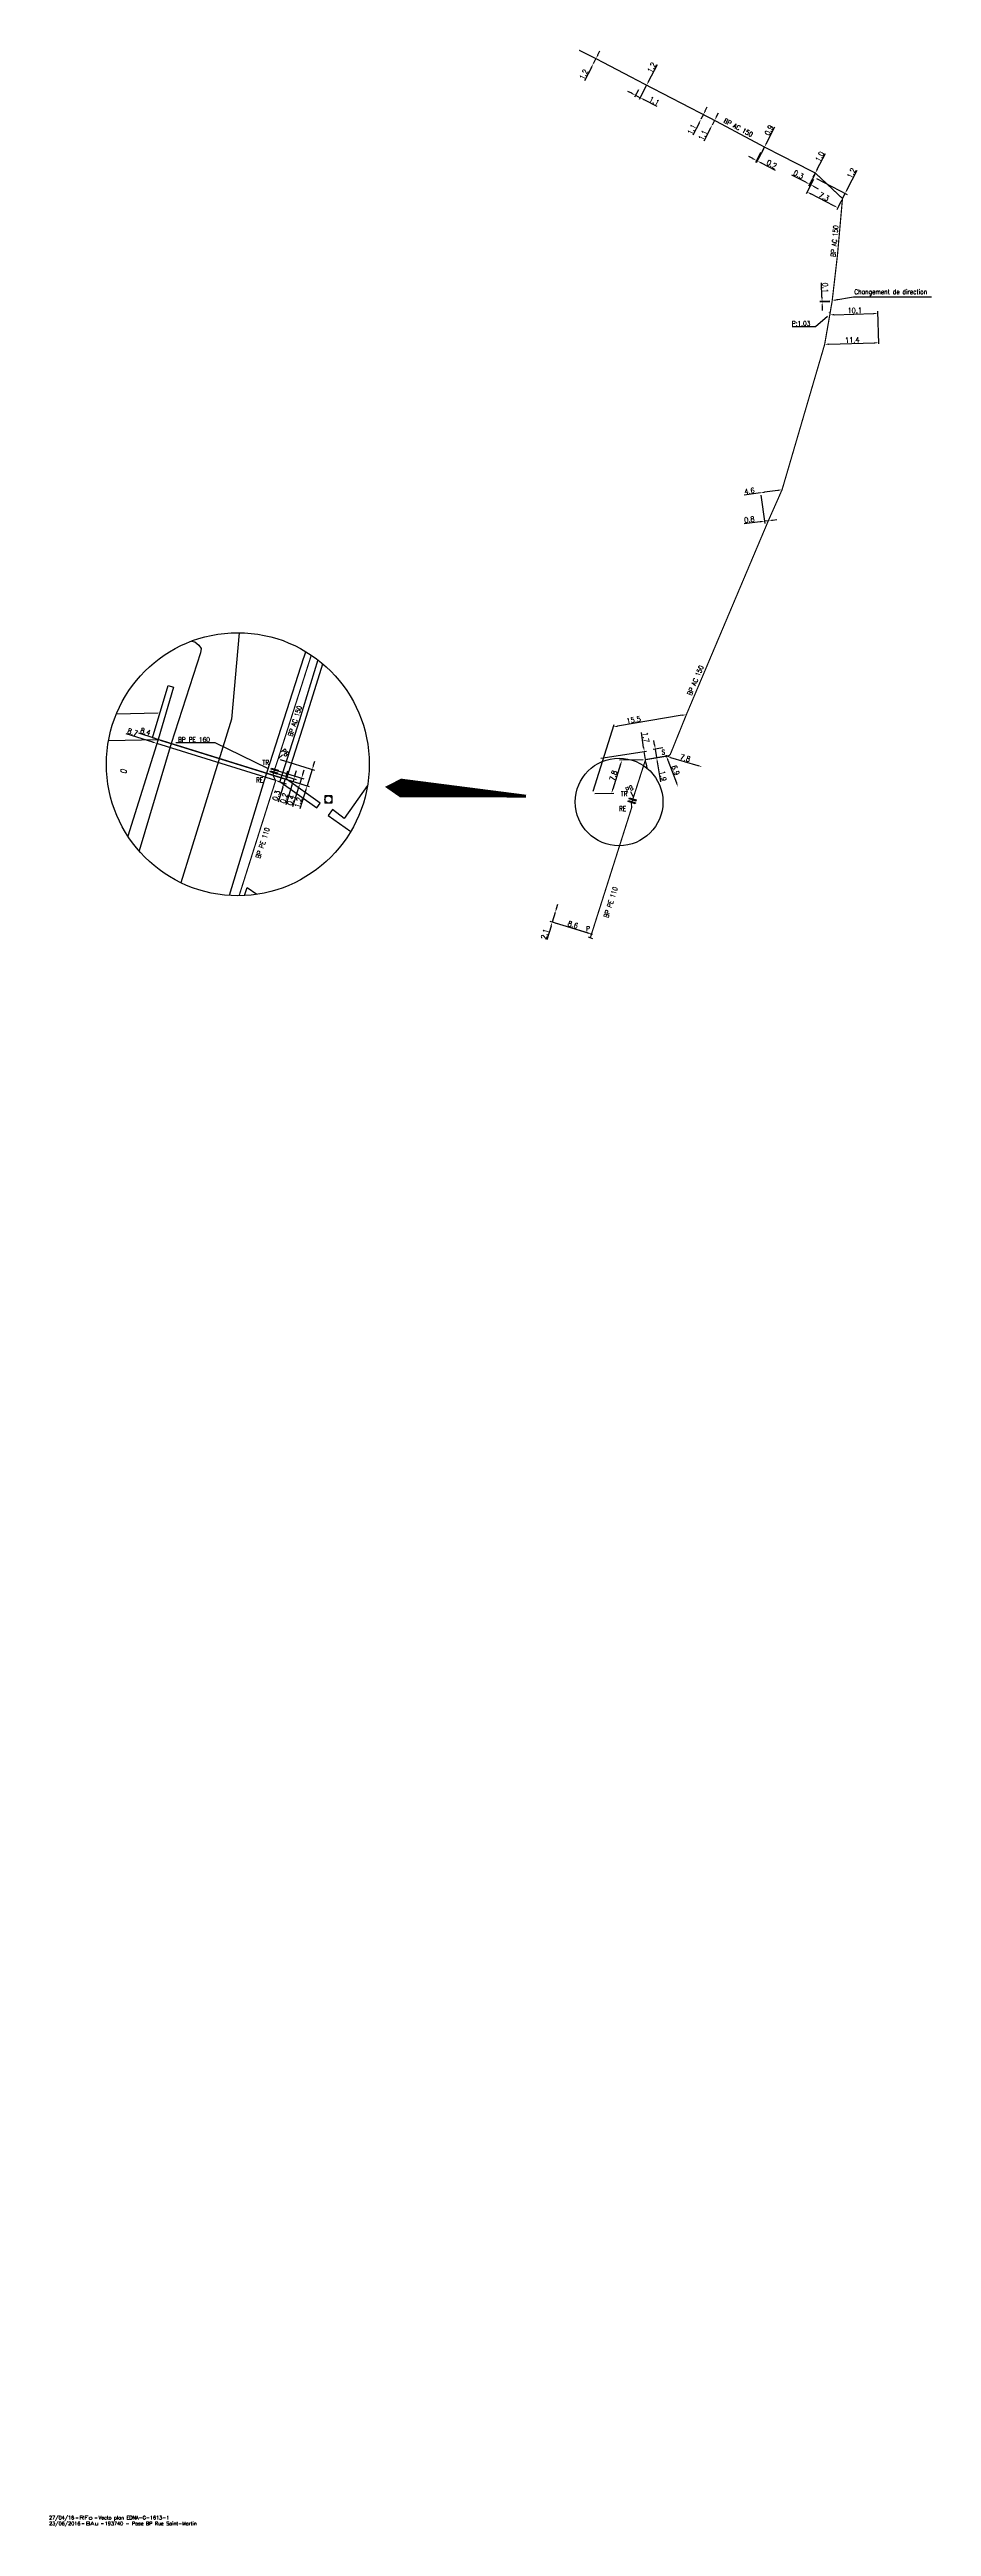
# Model space of a CAD drawing. Header units: millimetres. Extents: x 183997 to 185000, y 126999 to 128004.
# Drawn here: x 184511 to 184696, y 127481 to 128000 of the extents above; entities that cross this region are included whole.
import ezdxf
from ezdxf.enums import TextEntityAlignment as Align

# ---------------------------------------------------------------- set-up
doc = ezdxf.new("R2010")
doc.units = ezdxf.units.MM
doc.header["$PDMODE"] = 34
doc.linetypes.add('L_25_AP', pattern=[2000, 1000, 1000])
doc.linetypes.add('L_25_PE', pattern=[2000, 1000, 1000])
doc.layers.get('0').update_dxf_attribs({"linetype": 'CONTINUOUS'})
doc.layers.get('DEFPOINTS').update_dxf_attribs({"linetype": 'CONTINUOUS'})
for name, color, linetype in [('L_150', 1, 'CONTINUOUS'), ('L_300', 7, 'CONTINUOUS'), ('L_340', 7, 'CONTINUOUS'), ('L_900', 7, 'CONTINUOUS')]:
    doc.layers.add(name, color=color, linetype=linetype)
doc.layers.add('L_910', color=7, linetype='CONTINUOUS', plot=False)
doc.styles.add('G_ROMANS', font='ROMANS.SHX', dxfattribs={"width": 0.75})
doc.styles.get("Standard").update_dxf_attribs({"font": 'romans.shx', "width": 0.85})
doc.dimstyles.get("Standard").update_dxf_attribs({"dimtxt": 1.5, "dimasz": 1.2, "dimexe": 0.625, "dimexo": 0.625, "dimgap": 0.25, "dimtad": 1, "dimdec": 1, "dimzin": 0, "dimdsep": 46, "dimtxsty": 'Standard', "dimcen": -0.5, "dimadec": 0, "dimazin": 0, "dimtfac": 1, "dimtdec": 1, "dimtmove": 0, "dimatfit": 3, "dimfxl": 0, "dimtolj": 1, "dimtzin": 0, "dimarcsym": 0})

# ---------------------------------------------------------------- blocks, each defined once
blk = doc.blocks.new('*D141')
at = {"layer": 'DEFPOINTS', "color": 0, "linetype": 'Continuous', "transparency": 16777216}
for p in [(184625.18, 127998.22), (184624.63, 127997.15), (184624.63, 127997.15)]:
    blk.add_point(p, dxfattribs=at)
at = {"layer": 'L_150', "color": 0, "linetype": 'Continuous', "lineweight": -2, "transparency": 16777216}
for p, q in [((184625.18, 127998.22), (184624.63, 127997.15)), ((184625.6, 127999.02), (184626.01, 127999.82)), ((184624.22, 127996.35), (184622.77, 127993.57))]:
    blk.add_line(p, q, dxfattribs=at)
at = {"layer": 'L_150', "color": 0, "linetype": 'Continuous', "transparency": 16777216}
for points in [[(184625.46, 127999.09), (184625.73, 127998.95), (184625.18, 127998.22)], [(184624.08, 127996.42), (184624.35, 127996.29), (184624.63, 127997.15)]]:
    blk.add_solid(points, dxfattribs=at)
at = {"layer": 'L_150', "color": 0, "linetype": 'Continuous', "transparency": 16777216, "insert": (184622.62, 127994.91), "char_height": 1.125, "attachment_point": 5, "rotation": 62.5838}
blk.add_mtext('\\A1;1.2', dxfattribs=at)
blk = doc.blocks.new('*D142')
at = {"layer": 'DEFPOINTS', "color": 0, "linetype": 'Continuous', "transparency": 16777216}
for p in [(184670.99, 127973.27), (184671.2, 127974.23), (184670.22, 127971.77)]:
    blk.add_point(p, dxfattribs=at)
at = {"layer": 'L_150', "color": 0, "linetype": 'Continuous', "lineweight": -2, "transparency": 16777216}
for p, q in [((184669.2, 127972.29), (184666.28, 127973.79)), ((184670.99, 127973.82), (184669.78, 127971.47)), ((184670.78, 127972.86), (184670, 127971.35)), ((184670.22, 127971.77), (184670, 127971.88)), ((184671.02, 127971.36), (184671.82, 127970.95))]:
    blk.add_line(p, q, dxfattribs=at)
at = {"layer": 'L_150', "color": 0, "linetype": 'Continuous', "transparency": 16777216}
for points in [[(184669.26, 127972.43), (184669.13, 127972.16), (184670, 127971.88)], [(184671.09, 127971.49), (184670.95, 127971.22), (184670.22, 127971.77)]]:
    blk.add_solid(points, dxfattribs=at)
at = {"layer": 'L_150', "color": 0, "linetype": 'Continuous', "transparency": 16777216, "insert": (184667.68, 127973.92), "char_height": 1.125, "attachment_point": 5, "rotation": 332.8204}
blk.add_mtext('\\A1;0.3', dxfattribs=at)
blk = doc.blocks.new('*D143')
at = {"layer": 'DEFPOINTS', "color": 0, "linetype": 'Continuous', "transparency": 16777216}
for p in [(184670.77, 127973.39), (184670.77, 127973.39), (184671.2, 127974.23)]:
    blk.add_point(p, dxfattribs=at)
at = {"layer": 'L_150', "color": 0, "linetype": 'Continuous', "lineweight": -2, "transparency": 16777216}
for p, q in [((184671.61, 127975.03), (184673.31, 127978.33)), ((184670.36, 127972.59), (184669.95, 127971.79)), ((184670.77, 127973.39), (184671.2, 127974.23))]:
    blk.add_line(p, q, dxfattribs=at)
at = {"layer": 'L_150', "color": 0, "linetype": 'Continuous', "transparency": 16777216}
for points in [[(184670.22, 127972.66), (184670.49, 127972.52), (184670.77, 127973.39)], [(184671.48, 127975.1), (184671.75, 127974.97), (184671.2, 127974.23)]]:
    blk.add_solid(points, dxfattribs=at)
at = {"layer": 'L_150', "color": 0, "linetype": 'Continuous', "transparency": 16777216, "insert": (184672.13, 127977.68), "char_height": 1.125, "attachment_point": 5, "rotation": 62.8204}
blk.add_mtext('\\A1;1.0', dxfattribs=at)
blk = doc.blocks.new('*D144')
at = {"layer": 'DEFPOINTS', "color": 0, "linetype": 'Continuous', "transparency": 16777216}
for p in [(184659.93, 127978.96), (184660.53, 127979.68), (184658.86, 127976.86)]:
    blk.add_point(p, dxfattribs=at)
at = {"layer": 'L_150', "color": 0, "linetype": 'Continuous', "lineweight": -2, "transparency": 16777216}
for p, q in [((184658.06, 127977.27), (184657.25, 127977.68)), ((184659.72, 127978.54), (184658.64, 127976.44)), ((184660.31, 127979.27), (184658.82, 127976.35)), ((184658.86, 127976.86), (184659.04, 127976.77)), ((184659.84, 127976.36), (184662.76, 127974.87))]:
    blk.add_line(p, q, dxfattribs=at)
at = {"layer": 'L_150', "color": 0, "linetype": 'Continuous', "transparency": 16777216}
for points in [[(184658.12, 127977.4), (184657.99, 127977.14), (184658.86, 127976.86)], [(184659.91, 127976.49), (184659.77, 127976.23), (184659.04, 127976.77)]]:
    blk.add_solid(points, dxfattribs=at)
at = {"layer": 'L_150', "color": 0, "linetype": 'Continuous', "transparency": 16777216, "insert": (184662.04, 127976.08), "char_height": 1.125, "attachment_point": 5, "rotation": 332.9216}
blk.add_mtext('\\A1;0.2', dxfattribs=at)
blk = doc.blocks.new('*D145')
at = {"layer": 'DEFPOINTS', "color": 0, "linetype": 'Continuous', "transparency": 16777216}
for p in [(184660.11, 127978.87), (184660.11, 127978.87), (184660.53, 127979.68)]:
    blk.add_point(p, dxfattribs=at)
at = {"layer": 'L_150', "color": 0, "linetype": 'Continuous', "lineweight": -2, "transparency": 16777216}
for p, q in [((184660.94, 127980.49), (184662.69, 127983.92)), ((184659.7, 127978.06), (184659.29, 127977.26)), ((184659.69, 127979.08), (184659.69, 127979.08)), ((184660.11, 127979.9), (184660.11, 127979.9)), ((184660.11, 127978.87), (184660.53, 127979.68))]:
    blk.add_line(p, q, dxfattribs=at)
at = {"layer": 'L_150', "color": 0, "linetype": 'Continuous', "transparency": 16777216}
for points in [[(184659.56, 127978.13), (184659.83, 127978), (184660.11, 127978.87)], [(184660.8, 127980.55), (184661.07, 127980.42), (184660.53, 127979.68)]]:
    blk.add_solid(points, dxfattribs=at)
at = {"layer": 'L_150', "color": 0, "linetype": 'Continuous', "transparency": 16777216, "insert": (184661.49, 127983.22), "char_height": 1.125, "attachment_point": 5, "rotation": 62.9216}
blk.add_mtext('\\A1;0.9', dxfattribs=at)
blk = doc.blocks.new('*D146')
at = {"layer": 'DEFPOINTS', "color": 0, "linetype": 'Continuous', "transparency": 16777216}
for p in [(184649.55, 127984.29), (184649.55, 127984.29), (184650.06, 127985.27)]:
    blk.add_point(p, dxfattribs=at)
at = {"layer": 'L_150', "color": 0, "linetype": 'Continuous', "lineweight": -2, "transparency": 16777216}
for p, q in [((184649.14, 127983.5), (184647.81, 127980.95)), ((184650.06, 127985.27), (184649.55, 127984.29)), ((184650.48, 127986.07), (184650.9, 127986.87))]:
    blk.add_line(p, q, dxfattribs=at)
at = {"layer": 'L_150', "color": 0, "linetype": 'Continuous', "transparency": 16777216}
for points in [[(184649.01, 127983.57), (184649.27, 127983.43), (184649.55, 127984.29)], [(184650.35, 127986.14), (184650.61, 127986), (184650.06, 127985.27)]]:
    blk.add_solid(points, dxfattribs=at)
at = {"layer": 'L_150', "color": 0, "linetype": 'Continuous', "transparency": 16777216, "insert": (184647.6, 127982.17), "char_height": 1.125, "attachment_point": 5, "rotation": 62.4722}
blk.add_mtext('\\A1;1.1', dxfattribs=at)
blk = doc.blocks.new('*D147')
at = {"layer": 'DEFPOINTS', "color": 0, "linetype": 'Continuous', "transparency": 16777216}
for p in [(184647.21, 127985.52), (184647.21, 127985.52), (184647.71, 127986.49)]:
    blk.add_point(p, dxfattribs=at)
at = {"layer": 'L_150', "color": 0, "linetype": 'Continuous', "lineweight": -2, "transparency": 16777216}
for p, q in [((184648.12, 127987.29), (184648.54, 127988.09)), ((184646.8, 127984.72), (184645.48, 127982.16)), ((184647.71, 127986.49), (184647.21, 127985.52))]:
    blk.add_line(p, q, dxfattribs=at)
at = {"layer": 'L_150', "color": 0, "linetype": 'Continuous', "transparency": 16777216}
for points in [[(184646.66, 127984.78), (184646.93, 127984.65), (184647.21, 127985.52)], [(184647.99, 127987.36), (184648.26, 127987.23), (184647.71, 127986.49)]]:
    blk.add_solid(points, dxfattribs=at)
at = {"layer": 'L_150', "color": 0, "linetype": 'Continuous', "transparency": 16777216, "insert": (184645.27, 127983.38), "char_height": 1.125, "attachment_point": 5, "rotation": 62.7643}
blk.add_mtext('\\A1;1.1', dxfattribs=at)
blk = doc.blocks.new('*D148')
at = {"layer": 'DEFPOINTS', "color": 0, "linetype": 'Continuous', "transparency": 16777216}
for p in [(184633.49, 127990.53), (184634.32, 127992.13), (184635.81, 127992.65)]:
    blk.add_point(p, dxfattribs=at)
at = {"layer": 'L_150', "color": 0, "linetype": 'Continuous', "lineweight": -2, "transparency": 16777216}
for p, q in [((184632.69, 127990.95), (184631.89, 127991.36)), ((184634.1, 127991.71), (184633.27, 127990.12)), ((184633.49, 127990.53), (184634.45, 127990.03)), ((184635.6, 127992.24), (184634.24, 127989.62)), ((184635.25, 127989.62), (184637.95, 127988.22))]:
    blk.add_line(p, q, dxfattribs=at)
at = {"layer": 'L_150', "color": 0, "linetype": 'Continuous', "transparency": 16777216}
for points in [[(184632.76, 127991.08), (184632.62, 127990.81), (184633.49, 127990.53)], [(184635.32, 127989.75), (184635.18, 127989.48), (184634.45, 127990.03)]]:
    blk.add_solid(points, dxfattribs=at)
at = {"layer": 'L_150', "color": 0, "linetype": 'Continuous', "transparency": 16777216, "insert": (184637.42, 127989.34), "char_height": 1.125, "attachment_point": 5, "rotation": 332.5838}
blk.add_mtext('\\A1;1.1', dxfattribs=at)
blk = doc.blocks.new('*D149')
at = {"layer": 'DEFPOINTS', "color": 0, "linetype": 'Continuous', "transparency": 16777216}
for p in [(184635.28, 127991.63), (184635.28, 127991.63), (184635.81, 127992.65)]:
    blk.add_point(p, dxfattribs=at)
at = {"layer": 'L_150', "color": 0, "linetype": 'Continuous', "lineweight": -2, "transparency": 16777216}
for p, q in [((184636.23, 127993.45), (184638.07, 127996.99)), ((184634.87, 127990.83), (184634.46, 127990.04)), ((184635.28, 127991.63), (184635.81, 127992.65))]:
    blk.add_line(p, q, dxfattribs=at)
at = {"layer": 'L_150', "color": 0, "linetype": 'Continuous', "transparency": 16777216}
for points in [[(184636.1, 127993.52), (184636.36, 127993.38), (184635.81, 127992.65)], [(184634.74, 127990.9), (184635, 127990.77), (184635.28, 127991.63)]]:
    blk.add_solid(points, dxfattribs=at)
at = {"layer": 'L_150', "color": 0, "linetype": 'Continuous', "transparency": 16777216, "insert": (184636.88, 127996.34), "char_height": 1.125, "attachment_point": 5, "rotation": 62.5838}
blk.add_mtext('\\A1;1.2', dxfattribs=at)
blk = doc.blocks.new('*D150')
at = {"layer": 'DEFPOINTS', "color": 0, "linetype": 'Continuous', "transparency": 16777216}
for p in [(184673.15, 127938.31), (184684.49, 127938.65), (184684.51, 127937.96)]:
    blk.add_point(p, dxfattribs=at)
at = {"layer": 'L_150', "color": 0, "linetype": 'Continuous', "lineweight": -2, "transparency": 16777216}
for p, q in [((184673.13, 127938.78), (184673.13, 127938.79)), ((184674.05, 127938.35), (184683.59, 127938.63)), ((184684.5, 127938.42), (184684.48, 127939.12))]:
    blk.add_line(p, q, dxfattribs=at)
at = {"layer": 'L_150', "color": 0, "linetype": 'Continuous', "transparency": 16777216}
for points in [[(184674.04, 127938.5), (184674.05, 127938.2), (184673.15, 127938.32)], [(184683.59, 127938.78), (184683.6, 127938.48), (184684.49, 127938.65)]]:
    blk.add_solid(points, dxfattribs=at)
at = {"layer": 'L_150', "color": 0, "linetype": 'Continuous', "transparency": 16777216, "insert": (184678.94, 127939.24), "char_height": 1.125, "attachment_point": 5, "rotation": 1.6748}
blk.add_mtext('\\A1;11.4', dxfattribs=at)
blk = doc.blocks.new('*D151')
at = {"layer": 'DEFPOINTS', "color": 0, "linetype": 'Continuous', "transparency": 16777216}
for p in [(184674.22, 127944.48), (184684.31, 127944.81), (184684.51, 127937.96)]:
    blk.add_point(p, dxfattribs=at)
at = {"layer": 'L_150', "color": 0, "linetype": 'Continuous', "lineweight": -2, "transparency": 16777216}
for p, q in [((184674.2, 127944.95), (184674.2, 127944.98)), ((184675.12, 127944.54), (184683.41, 127944.78)), ((184684.5, 127938.42), (184684.3, 127945.28))]:
    blk.add_line(p, q, dxfattribs=at)
at = {"layer": 'L_150', "color": 0, "linetype": 'Continuous', "transparency": 16777216}
for points in [[(184675.11, 127944.69), (184675.12, 127944.39), (184674.22, 127944.51)], [(184683.41, 127944.93), (184683.42, 127944.63), (184684.31, 127944.81)]]:
    blk.add_solid(points, dxfattribs=at)
at = {"layer": 'L_150', "color": 0, "linetype": 'Continuous', "transparency": 16777216, "insert": (184679.46, 127945.42), "char_height": 1.125, "attachment_point": 5, "rotation": 1.6748}
blk.add_mtext('\\A1;10.1', dxfattribs=at)
blk = doc.blocks.new('*D152')
at = {"layer": 'DEFPOINTS', "color": 0, "linetype": 'Continuous', "transparency": 16777216}
for p in [(184670.99, 127973.27), (184669.45, 127970.27), (184676.89, 127968.89)]:
    blk.add_point(p, dxfattribs=at)
at = {"layer": 'L_150', "color": 0, "linetype": 'Continuous', "lineweight": -2, "transparency": 16777216}
for p, q in [((184670.78, 127972.86), (184669.24, 127969.86)), ((184675.1, 127967.37), (184670.25, 127969.86)), ((184676.68, 127968.48), (184675.69, 127966.55))]:
    blk.add_line(p, q, dxfattribs=at)
at = {"layer": 'L_150', "color": 0, "linetype": 'Continuous', "transparency": 16777216}
for points in [[(184670.32, 127970), (184670.18, 127969.73), (184669.45, 127970.27)], [(184675.17, 127967.51), (184675.03, 127967.24), (184675.9, 127966.96)]]:
    blk.add_solid(points, dxfattribs=at)
at = {"layer": 'L_150', "color": 0, "linetype": 'Continuous', "transparency": 16777216, "insert": (184673.02, 127969.29), "char_height": 1.125, "attachment_point": 5, "rotation": 332.8204}
blk.add_mtext('\\A1;7.3', dxfattribs=at)
blk = doc.blocks.new('*D153')
at = {"layer": 'DEFPOINTS', "color": 0, "linetype": 'Continuous', "transparency": 16777216}
for p in [(184670.99, 127973.27), (184676.89, 127968.89), (184677.44, 127969.96)]:
    blk.add_point(p, dxfattribs=at)
at = {"layer": 'L_150', "color": 0, "linetype": 'Continuous', "lineweight": -2, "transparency": 16777216}
for p, q in [((184671.41, 127973.06), (184677.86, 127969.75)), ((184677.85, 127970.76), (184679.95, 127974.85)), ((184676.48, 127968.09), (184676.07, 127967.29)), ((184676.89, 127968.89), (184677.44, 127969.96))]:
    blk.add_line(p, q, dxfattribs=at)
at = {"layer": 'L_150', "color": 0, "linetype": 'Continuous', "transparency": 16777216}
for points in [[(184676.35, 127968.16), (184676.62, 127968.03), (184676.89, 127968.89)], [(184677.72, 127970.83), (184677.99, 127970.69), (184677.44, 127969.96)]]:
    blk.add_solid(points, dxfattribs=at)
at = {"layer": 'L_150', "color": 0, "linetype": 'Continuous', "transparency": 16777216, "insert": (184678.77, 127974.2), "char_height": 1.125, "attachment_point": 5, "rotation": 62.8204}
blk.add_mtext('\\A1;1.2', dxfattribs=at)
blk = doc.blocks.new('*D154')
at = {"layer": 'DEFPOINTS', "color": 0, "linetype": 'Continuous', "transparency": 16777216}
for p in [(184672.62, 127947.21), (184674.7, 127947.27), (184674.72, 127947.37)]:
    blk.add_point(p, dxfattribs=at)
at = {"layer": 'L_150', "color": 0, "linetype": 'Continuous', "lineweight": -2, "transparency": 16777216}
for p, q in [((184674.25, 127947.36), (184672.15, 127947.3)), ((184674.23, 127947.25), (184672.15, 127947.2)), ((184672.59, 127948.21), (184672.52, 127951.22)), ((184672.62, 127947.21), (184672.61, 127947.31)), ((184672.64, 127946.32), (184672.66, 127945.42))]:
    blk.add_line(p, q, dxfattribs=at)
at = {"layer": 'L_150', "color": 0, "linetype": 'Continuous', "transparency": 16777216}
for points in [[(184672.74, 127948.22), (184672.44, 127948.21), (184672.61, 127947.31)], [(184672.79, 127946.32), (184672.49, 127946.31), (184672.62, 127947.21)]]:
    blk.add_solid(points, dxfattribs=at)
at = {"layer": 'L_150', "color": 0, "linetype": 'Continuous', "transparency": 16777216, "insert": (184673.29, 127950.19), "char_height": 1.125, "attachment_point": 5, "rotation": 271.4172}
blk.add_mtext('\\A1;0.1', dxfattribs=at)
blk = doc.blocks.new('*D155')
at = {"layer": 'DEFPOINTS', "color": 0, "linetype": 'Continuous', "transparency": 16777216}
for p in [(184659.67, 127907.16), (184659.67, 127907.16), (184664.22, 127907.84)]:
    blk.add_point(p, dxfattribs=at)
at = {"layer": 'L_150', "color": 0, "linetype": 'Continuous', "lineweight": -2, "transparency": 16777216}
for p, q in [((184659.67, 127907.16), (184656.3, 127906.67)), ((184663.33, 127907.71), (184660.56, 127907.3))]:
    blk.add_line(p, q, dxfattribs=at)
at = {"layer": 'L_150', "color": 0, "linetype": 'Continuous', "transparency": 16777216}
for points in [[(184660.54, 127907.45), (184660.58, 127907.15), (184659.67, 127907.16)], [(184663.31, 127907.85), (184663.35, 127907.56), (184664.22, 127907.84)]]:
    blk.add_solid(points, dxfattribs=at)
at = {"layer": 'L_150', "color": 0, "linetype": 'Continuous', "transparency": 16777216, "insert": (184657.37, 127907.58), "char_height": 1.125, "attachment_point": 5, "rotation": 8.4119}
blk.add_mtext('\\A1;4.6', dxfattribs=at)
blk = doc.blocks.new('*D156')
at = {"layer": 'DEFPOINTS', "color": 0, "transparency": 16777216}
for p in [(184639.96, 127851.99), (184647.44, 127849.76), (184647.44, 127849.76)]:
    blk.add_point(p, dxfattribs=at)
at = {"layer": 'L_300', "color": 0, "lineweight": -2, "transparency": 16777216}
blk.add_line((184640.82, 127851.73), (184646.57, 127850.02), dxfattribs=at)
at = {"layer": 'L_300', "color": 0, "transparency": 16777216}
for points in [[(184640.87, 127851.88), (184640.78, 127851.59), (184639.96, 127851.99)], [(184646.62, 127850.16), (184646.53, 127849.87), (184647.44, 127849.76)]]:
    blk.add_solid(points, dxfattribs=at)
at = {"layer": 'L_300', "color": 0, "transparency": 16777216, "insert": (184643.91, 127851.59), "char_height": 1.125, "attachment_point": 5, "rotation": 343.3739}
blk.add_mtext('\\A1;7.8', dxfattribs=at)
blk = doc.blocks.new('*D157')
at = {"layer": 'DEFPOINTS', "color": 0, "transparency": 16777216}
for p in [(184639.96, 127851.99), (184642.4, 127845.53), (184642.4, 127845.53)]:
    blk.add_point(p, dxfattribs=at)
at = {"layer": 'L_300', "color": 0, "lineweight": -2, "transparency": 16777216}
blk.add_line((184640.28, 127851.15), (184642.08, 127846.38), dxfattribs=at)
at = {"layer": 'L_300', "color": 0, "transparency": 16777216}
for points in [[(184640.42, 127851.2), (184640.14, 127851.1), (184639.96, 127851.99)], [(184642.22, 127846.43), (184641.94, 127846.32), (184642.4, 127845.53)]]:
    blk.add_solid(points, dxfattribs=at)
at = {"layer": 'L_300', "color": 0, "transparency": 16777216, "insert": (184641.88, 127849.03), "char_height": 1.125, "attachment_point": 5, "rotation": 290.6648}
blk.add_mtext('\\A1;6.9', dxfattribs=at)
blk = doc.blocks.new('*D158')
at = {"layer": 'DEFPOINTS', "color": 0, "linetype": 'Continuous', "transparency": 16777216}
for p in [(184628.84, 127858.11), (184644.15, 127860.7), (184624.47, 127844.12)]:
    blk.add_point(p, dxfattribs=at)
at = {"layer": 'L_150', "color": 0, "linetype": 'Continuous', "lineweight": -2, "transparency": 16777216}
for p, q in [((184624.63, 127844.62), (184628.99, 127858.61)), ((184643.27, 127860.55), (184629.73, 127858.26))]:
    blk.add_line(p, q, dxfattribs=at)
at = {"layer": 'L_150', "color": 0, "linetype": 'Continuous', "transparency": 16777216}
for points in [[(184629.7, 127858.41), (184629.75, 127858.11), (184628.84, 127858.11)], [(184643.24, 127860.7), (184643.29, 127860.4), (184644.15, 127860.7)]]:
    blk.add_solid(points, dxfattribs=at)
at = {"layer": 'L_150', "color": 0, "linetype": 'Continuous', "transparency": 16777216, "insert": (184633.09, 127859.59), "char_height": 1.125, "attachment_point": 5, "rotation": 9.6037}
blk.add_mtext('\\A1;15.5', dxfattribs=at)
blk = doc.blocks.new('*D159')
at = {"layer": 'DEFPOINTS', "color": 0, "linetype": 'Continuous', "transparency": 16777216}
for p in [(184635.58, 127851.25), (184624.47, 127844.12), (184628.45, 127844.22)]:
    blk.add_point(p, dxfattribs=at)
at = {"layer": 'L_150', "color": 0, "linetype": 'Continuous', "lineweight": -2, "transparency": 16777216}
for p, q in [((184630.35, 127850.27), (184628.72, 127845.08)), ((184635.08, 127851.24), (184630.12, 127851.11)), ((184624.97, 127844.13), (184628.95, 127844.23))]:
    blk.add_line(p, q, dxfattribs=at)
at = {"layer": 'L_150', "color": 0, "linetype": 'Continuous', "transparency": 16777216}
for points in [[(184630.21, 127850.31), (184630.49, 127850.22), (184630.62, 127851.12)], [(184628.58, 127845.12), (184628.86, 127845.03), (184628.45, 127844.22)]]:
    blk.add_solid(points, dxfattribs=at)
at = {"layer": 'L_150', "color": 0, "linetype": 'Continuous', "transparency": 16777216, "insert": (184628.82, 127847.9), "char_height": 1.125, "attachment_point": 5, "rotation": 72.5887}
blk.add_mtext('\\A1;7.8', dxfattribs=at)
blk = doc.blocks.new('*D160')
at = {"layer": 'DEFPOINTS', "color": 0, "linetype": 'Continuous', "transparency": 16777216}
for p in [(184635.33, 127852.93), (184625.76, 127851.5), (184635.58, 127851.25)]:
    blk.add_point(p, dxfattribs=at)
at = {"layer": 'L_150', "color": 0, "linetype": 'Continuous', "lineweight": -2, "transparency": 16777216}
for p, q in [((184626.22, 127851.57), (184635.79, 127853)), ((184635.19, 127853.82), (184634.73, 127856.94)), ((184635.58, 127851.25), (184635.33, 127852.93)), ((184635.71, 127850.36), (184635.85, 127849.47))]:
    blk.add_line(p, q, dxfattribs=at)
at = {"layer": 'L_150', "color": 0, "linetype": 'Continuous', "transparency": 16777216}
for points in [[(184635.34, 127853.84), (184635.04, 127853.8), (184635.33, 127852.93)], [(184635.86, 127850.38), (184635.56, 127850.34), (184635.58, 127851.25)]]:
    blk.add_solid(points, dxfattribs=at)
at = {"layer": 'L_150', "color": 0, "linetype": 'Continuous', "transparency": 16777216, "insert": (184635.63, 127855.94), "char_height": 1.125, "attachment_point": 5, "rotation": 278.5271}
blk.add_mtext('\\A1;1.7', dxfattribs=at)
blk = doc.blocks.new('*D161')
at = {"layer": 'DEFPOINTS', "color": 0, "transparency": 16777216}
for p in [(184639.68, 127853.81), (184637.91, 127851.67), (184639.96, 127851.99)]:
    blk.add_point(p, dxfattribs=at)
at = {"layer": 'L_300', "color": 0, "lineweight": -2, "transparency": 16777216}
for p, q in [((184639.21, 127853.73), (184637.16, 127853.41)), ((184637.48, 127854.37), (184637.34, 127855.26)), ((184637.62, 127853.48), (184637.91, 127851.67)), ((184639.5, 127851.92), (184637.44, 127851.59)), ((184638.05, 127850.78), (184638.7, 127846.63))]:
    blk.add_line(p, q, dxfattribs=at)
at = {"layer": 'L_300', "color": 0, "transparency": 16777216}
for points in [[(184637.63, 127854.4), (184637.33, 127854.35), (184637.62, 127853.48)], [(184638.19, 127850.8), (184637.9, 127850.75), (184637.91, 127851.67)]]:
    blk.add_solid(points, dxfattribs=at)
at = {"layer": 'L_300', "color": 0, "transparency": 16777216, "insert": (184639.27, 127847.84), "char_height": 1.125, "attachment_point": 5, "rotation": 278.9318}
blk.add_mtext('\\A1;1.9', dxfattribs=at)
blk = doc.blocks.new('L_300_11')
at = {"color": 0, "linetype": 'Continuous', "const_width": 0.248, "flags": 128}
blk.add_lwpolyline([(-0.13, 0, 1), (0.13, 0, 1)], format="xyb", close=True, dxfattribs=at)
at = {"linetype": 'Continuous', "style": 'G_ROMANS', "width": 0.75}
blk.add_attdef('S', text='', height=1, dxfattribs=at).set_placement((0, 1.35), align=Align.MIDDLE_CENTER)
at = {"color": 0, "linetype": 'Continuous', "width": 0.75, "flags": 3}
for tag, p in [('DEF_LEG', (0, -5)), ('DEF_COUP', (0, -7.5)), ('DEF_TYPE', (0, -10))]:
    blk.add_attdef(tag, text='', height=1.2, dxfattribs=at).set_placement(p, align=Align.MIDDLE)
blk = doc.blocks.new('GIS_MODF')
at = {"color": 0, "linetype": 'Continuous', "flags": 128}
for points in [[(-2.26, -0.01), (-1.76, -0.01)], [(1.76, -0.01), (2.26, -0.01)]]:
    blk.add_lwpolyline(points, dxfattribs=at)
at = {"color": 0, "linetype": 'Continuous'}
blk.add_attdef('DATE', text='', height=0.75, dxfattribs=at).set_placement((-2.58, -0.39), align=Align.RIGHT)
at = {"color": 0, "linetype": 'Continuous', "width": 3.590909}
blk.add_attdef('USER', text='', height=0.75, dxfattribs=at).set_placement((-1.52, -0.39), (1.31, -0.39), align=Align.FIT)
at = {"color": 0, "linetype": 'Continuous'}
blk.add_attdef('DESC', (2.53, -0.39), '', height=0.75, dxfattribs=at)
blk = doc.blocks.new('*D224')
at = {"layer": 'DEFPOINTS', "color": 0, "linetype": 'Continuous', "transparency": 16777216}
for p in [(184659.67, 127907.16), (184660.55, 127901.24), (184661.34, 127901.34)]:
    blk.add_point(p, dxfattribs=at)
at = {"layer": 'L_150', "color": 0, "linetype": 'Continuous', "lineweight": -2, "transparency": 16777216}
for p, q in [((184659.74, 127906.7), (184660.61, 127900.78)), ((184659.65, 127901.13), (184656.27, 127900.7)), ((184661.34, 127901.34), (184660.55, 127901.24)), ((184662.23, 127901.45), (184663.13, 127901.57))]:
    blk.add_line(p, q, dxfattribs=at)
at = {"layer": 'L_150', "color": 0, "linetype": 'Continuous', "transparency": 16777216}
for points in [[(184659.63, 127901.28), (184659.67, 127900.98), (184660.55, 127901.24)], [(184662.21, 127901.6), (184662.25, 127901.31), (184661.34, 127901.34)]]:
    blk.add_solid(points, dxfattribs=at)
at = {"layer": 'L_150', "color": 0, "linetype": 'Continuous', "transparency": 16777216, "insert": (184657.36, 127901.6), "char_height": 1.125, "attachment_point": 5, "rotation": 7.1757}
blk.add_mtext('\\A1;0.8', dxfattribs=at)
blk = doc.blocks.new('*D288')
at = {"layer": 'DEFPOINTS', "color": 0, "linetype": 'Continuous', "transparency": 16777216}
for p in [(184616.64, 127819.21), (184616.64, 127819.21), (184624.24, 127814.66)]:
    blk.add_point(p, dxfattribs=at)
at = {"layer": 'L_300', "color": 0, "linetype": 'Continuous', "lineweight": -2, "transparency": 16777216}
for p, q in [((184615.76, 127816.34), (184614.87, 127813.47)), ((184623.79, 127814.8), (184615.57, 127817.34)), ((184616.64, 127819.21), (184616.02, 127817.2)), ((184616.91, 127820.06), (184617.17, 127820.92))]:
    blk.add_line(p, q, dxfattribs=at)
at = {"layer": 'L_300', "color": 0, "linetype": 'Continuous', "transparency": 16777216}
for points in [[(184615.61, 127816.38), (184615.9, 127816.29), (184616.02, 127817.2)], [(184616.76, 127820.11), (184617.05, 127820.02), (184616.64, 127819.21)]]:
    blk.add_solid(points, dxfattribs=at)
at = {"layer": 'L_300', "color": 0, "linetype": 'Continuous', "transparency": 16777216, "insert": (184614.46, 127814.69), "char_height": 1.125, "attachment_point": 5, "rotation": 72.848}
blk.add_mtext('\\A1;2.1', dxfattribs=at)
blk = doc.blocks.new('*D289')
at = {"layer": 'DEFPOINTS', "color": 0, "linetype": 'Continuous', "transparency": 16777216}
for p in [(184616.02, 127817.2), (184616.02, 127817.2), (184624.24, 127814.66)]:
    blk.add_point(p, dxfattribs=at)
at = {"layer": 'L_300', "color": 0, "linetype": 'Continuous', "lineweight": -2, "transparency": 16777216}
blk.add_line((184623.38, 127814.93), (184616.88, 127816.93), dxfattribs=at)
at = {"layer": 'L_300', "color": 0, "linetype": 'Continuous', "transparency": 16777216}
for points in [[(184616.93, 127817.08), (184616.84, 127816.79), (184616.02, 127817.2)], [(184623.42, 127815.07), (184623.34, 127814.78), (184624.24, 127814.66)]]:
    blk.add_solid(points, dxfattribs=at)
at = {"layer": 'L_300', "color": 0, "linetype": 'Continuous', "transparency": 16777216, "insert": (184620.35, 127816.65), "char_height": 1.125, "attachment_point": 5, "rotation": 342.848}
blk.add_mtext('\\A1;8.6', dxfattribs=at)
blk = doc.blocks.new('L_340_19')
at = {"linetype": 'Continuous'}
blk.add_hatch(color=0, dxfattribs=at).paths.add_polyline_path([(0.12, 0.75), (-0.12, 0.75), (-0.12, -0.75), (0.12, -0.75)])
at = {"color": 0, "linetype": 'Continuous'}
blk.add_lwpolyline([(-0.12, 0.75), (0.12, 0.75), (0.12, -0.75), (-0.12, -0.75)], close=True, dxfattribs=at)
at = {"color": 0, "linetype": 'Continuous', "width": 0.75}
for tag, height, flags, p in [('TR', 1, 8, (0, 1.98)), ('DEF_LEG', 1.2, 3, (0, -5)), ('DEF_COUP', 1.2, 3, (0, -7.5)), ('DEF_TYPE', 1.2, 3, (0, -10))]:
    blk.add_attdef(tag, text='', height=height, dxfattribs=dict(at, flags=flags)).set_placement(p, align=Align.MIDDLE)
blk = doc.blocks.new('L_340_20')
at = {"linetype": 'Continuous'}
blk.add_hatch(color=0, dxfattribs=at).paths.add_polyline_path([(0.12, 0.75), (-0.12, 0.75), (-0.12, -0.75), (0.12, -0.75)])
at = {"color": 0, "linetype": 'Continuous'}
blk.add_lwpolyline([(-0.12, 0.75), (0.12, 0.75), (0.12, -0.75), (-0.12, -0.75)], close=True, dxfattribs=at)
at = {"color": 0, "linetype": 'Continuous', "width": 0.75}
for tag, height, flags, p in [('RE', 1, 8, (0, 1.87)), ('DEF_LEG', 1.2, 3, (0, -5)), ('DEF_COUP', 1.2, 3, (0, -7.5)), ('DEF_TYPE', 1.2, 3, (0, -10))]:
    blk.add_attdef(tag, text='', height=height, dxfattribs=dict(at, flags=flags)).set_placement(p, align=Align.MIDDLE)
blk = doc.blocks.new('L_340_13')
at = {"color": 0, "linetype": 'Continuous', "flags": 128}
blk.add_lwpolyline([(0, 0), (0, 1.25)], dxfattribs=at)
at = {"color": 0, "linetype": 'Continuous', "style": 'G_ROMANS', "width": 0.75}
blk.add_text('PB', height=1, dxfattribs=at).set_placement((0, 1.95), align=Align.MIDDLE)
at = {"color": 0, "linetype": 'Continuous', "width": 0.75, "flags": 3}
for tag, p in [('DEF_LEG', (0, -10)), ('DEF_COUP', (0, -12.5)), ('DEF_TYPE', (0, -15))]:
    blk.add_attdef(tag, text='', height=1.2, dxfattribs=at).set_placement(p, align=Align.MIDDLE)
blk = doc.blocks.new('L_300_12')
at = {"color": 0, "linetype": 'Continuous', "const_width": 0.248, "flags": 128}
blk.add_lwpolyline([(-0.13, 0, 1), (0.13, 0, 1)], format="xyb", close=True, dxfattribs=at)
at = {"linetype": 'Continuous', "style": 'G_ROMANS', "width": 0.75}
blk.add_attdef('P', text='', height=1, dxfattribs=at).set_placement((0, 1.33), align=Align.MIDDLE_CENTER)
at = {"color": 0, "linetype": 'Continuous', "width": 0.75, "flags": 3}
for tag, p in [('DEF_LEG', (0, -5)), ('DEF_COUP', (0, -7.5)), ('DEF_TYPE', (0, -10))]:
    blk.add_attdef(tag, text='', height=1.2, dxfattribs=at).set_placement(p, align=Align.MIDDLE)
blk = doc.blocks.new('L_340_07')
at = {"color": 0, "linetype": 'Continuous', "const_width": 0.25, "flags": 128}
blk.add_lwpolyline([(0, 0), (0.35, 0)], dxfattribs=at)
at = {"color": 0, "linetype": 'Continuous', "flags": 128}
blk.add_lwpolyline([(0.35, -0.5), (0.35, 0.5)], dxfattribs=at)
at = {"color": 0, "linetype": 'Continuous', "width": 0.75, "flags": 3}
for tag, p in [('DEF_LEG', (0.72, -3.47)), ('DEF_COUP', (0.72, -5.97)), ('DEF_TYPE', (0.72, -8.47))]:
    blk.add_attdef(tag, text='', height=1.2, dxfattribs=at).set_placement(p, align=Align.MIDDLE)
blk = doc.blocks.new('*D292')
at = {"layer": 'DEFPOINTS', "color": 0, "linetype": 'Continuous', "transparency": 16777216}
for p in [(184533.36, 127855.51), (184558.01, 127846.88), (184560.02, 127847.2)]:
    blk.add_point(p, dxfattribs=at)
at = {"layer": 'L_900', "color": 0, "linetype": 'Continuous', "lineweight": -2, "transparency": 16777216}
for p, q in [((184533.81, 127855.37), (184560.46, 127847.06)), ((184560.28, 127848.06), (184560.55, 127848.92)), ((184558.46, 127846.74), (184560.2, 127846.2)), ((184559.48, 127845.48), (184558.5, 127842.35)), ((184560.02, 127847.2), (184559.75, 127846.34))]:
    blk.add_line(p, q, dxfattribs=at)
at = {"layer": 'L_900', "color": 0, "linetype": 'Continuous', "transparency": 16777216}
for points in [[(184560.14, 127848.1), (184560.43, 127848.01), (184560.02, 127847.2)], [(184559.34, 127845.52), (184559.62, 127845.43), (184559.75, 127846.34)]]:
    blk.add_solid(points, dxfattribs=at)
at = {"layer": 'L_900', "color": 0, "linetype": 'Continuous', "transparency": 16777216, "insert": (184558.14, 127843.71), "char_height": 1.125, "attachment_point": 5, "rotation": 72.6707}
blk.add_mtext('\\A1;0.3', dxfattribs=at)
blk = doc.blocks.new('*D293')
at = {"layer": 'DEFPOINTS', "color": 0, "linetype": 'Continuous', "transparency": 16777216}
for p in [(184533.1, 127854.65), (184533.1, 127854.65), (184558.01, 127846.88)]:
    blk.add_point(p, dxfattribs=at)
at = {"layer": 'L_900', "color": 0, "linetype": 'Continuous', "lineweight": -2, "transparency": 16777216}
for p, q in [((184532.24, 127854.92), (184526.65, 127856.67)), ((184558.01, 127846.88), (184533.1, 127854.65)), ((184558.87, 127846.61), (184559.73, 127846.34))]:
    blk.add_line(p, q, dxfattribs=at)
at = {"layer": 'L_900', "color": 0, "linetype": 'Continuous', "transparency": 16777216}
for points in [[(184532.28, 127855.07), (184532.19, 127854.78), (184533.1, 127854.65)], [(184558.92, 127846.75), (184558.83, 127846.47), (184558.01, 127846.88)]]:
    blk.add_solid(points, dxfattribs=at)
at = {"layer": 'L_900', "color": 0, "linetype": 'Continuous', "transparency": 16777216, "insert": (184528.01, 127857.03), "char_height": 1.125, "attachment_point": 5, "rotation": 342.6707}
blk.add_mtext('\\A1;8.7', dxfattribs=at)
blk = doc.blocks.new('*D294')
at = {"layer": 'DEFPOINTS', "color": 0, "linetype": 'Continuous', "transparency": 16777216}
for p in [(184533.36, 127855.51), (184533.36, 127855.51), (184557.42, 127848.01)]:
    blk.add_point(p, dxfattribs=at)
at = {"layer": 'L_900', "color": 0, "linetype": 'Continuous', "lineweight": -2, "transparency": 16777216}
for p, q in [((184532.51, 127855.78), (184529.33, 127856.77)), ((184557.42, 127848.01), (184533.36, 127855.51)), ((184558.28, 127847.74), (184559.14, 127847.47))]:
    blk.add_line(p, q, dxfattribs=at)
at = {"layer": 'L_900', "color": 0, "linetype": 'Continuous', "transparency": 16777216}
for points in [[(184532.55, 127855.92), (184532.46, 127855.64), (184533.36, 127855.51)], [(184558.32, 127847.88), (184558.24, 127847.6), (184557.42, 127848.01)]]:
    blk.add_solid(points, dxfattribs=at)
at = {"layer": 'L_900', "color": 0, "linetype": 'Continuous', "transparency": 16777216, "insert": (184530.71, 127857.13), "char_height": 1.125, "attachment_point": 5, "rotation": 342.6707}
blk.add_mtext('\\A1;8.4', dxfattribs=at)
blk = doc.blocks.new('T420')
for p, q in [((0.75, 0.75), (-0.75, 0.75)), ((-0.75, 0.75), (-0.75, -0.75)), ((0.75, 0.75), (0.75, -0.75)), ((0.75, -0.75), (-0.75, -0.75))]:
    blk.add_line(p, q)
blk.add_ellipse((0, 0), major_axis=(-0.53, 0.53), ratio=1, start_param=3.926991, end_param=10.210176)
blk = doc.blocks.new('*D295')
at = {"layer": 'DEFPOINTS', "color": 0, "linetype": 'Continuous', "transparency": 16777216}
for p in [(184533.36, 127855.51), (184557.61, 127848.58), (184561.65, 127846.69)]:
    blk.add_point(p, dxfattribs=at)
at = {"layer": 'L_900', "color": 0, "linetype": 'Continuous', "lineweight": -2, "transparency": 16777216}
for p, q in [((184533.81, 127855.37), (184562.1, 127846.55)), ((184558.06, 127848.44), (184562.28, 127847.12)), ((184562.1, 127848.12), (184562.37, 127848.98)), ((184561.38, 127845.83), (184560.13, 127841.8)), ((184561.83, 127847.26), (184561.65, 127846.69))]:
    blk.add_line(p, q, dxfattribs=at)
at = {"layer": 'L_900', "color": 0, "linetype": 'Continuous', "transparency": 16777216}
for points in [[(184561.96, 127848.16), (184562.24, 127848.07), (184561.83, 127847.26)], [(184561.24, 127845.87), (184561.53, 127845.78), (184561.65, 127846.69)]]:
    blk.add_solid(points, dxfattribs=at)
at = {"layer": 'L_900', "color": 0, "linetype": 'Continuous', "transparency": 16777216, "insert": (184559.77, 127843.16), "char_height": 1.125, "attachment_point": 5, "rotation": 72.6707}
blk.add_mtext('\\A1;0.2', dxfattribs=at)
blk = doc.blocks.new('*D296')
at = {"layer": 'DEFPOINTS', "color": 0, "linetype": 'Continuous', "transparency": 16777216}
for p in [(184533.36, 127855.51), (184557.78, 127849.15), (184563.08, 127846.24)]:
    blk.add_point(p, dxfattribs=at)
at = {"layer": 'L_900', "color": 0, "linetype": 'Continuous', "lineweight": -2, "transparency": 16777216}
for p, q in [((184533.81, 127855.37), (184563.53, 127846.1)), ((184558.23, 127849.01), (184563.89, 127847.25)), ((184563.71, 127848.24), (184563.98, 127849.1)), ((184562.82, 127845.38), (184561.56, 127841.36)), ((184563.44, 127847.39), (184563.08, 127846.24))]:
    blk.add_line(p, q, dxfattribs=at)
at = {"layer": 'L_900', "color": 0, "linetype": 'Continuous', "transparency": 16777216}
for points in [[(184563.57, 127848.29), (184563.85, 127848.2), (184563.44, 127847.39)], [(184562.67, 127845.43), (184562.96, 127845.34), (184563.08, 127846.24)]]:
    blk.add_solid(points, dxfattribs=at)
at = {"layer": 'L_900', "color": 0, "linetype": 'Continuous', "transparency": 16777216, "insert": (184561.21, 127842.74), "char_height": 1.125, "attachment_point": 5, "rotation": 72.6707}
blk.add_mtext('\\A1;0.4', dxfattribs=at)
blk = doc.blocks.new('*D297')
at = {"layer": 'DEFPOINTS', "color": 0, "linetype": 'Continuous', "transparency": 16777216}
for p in [(184533.36, 127855.51), (184558.53, 127851.43), (184564.6, 127845.77)]:
    blk.add_point(p, dxfattribs=at)
at = {"layer": 'L_900', "color": 0, "linetype": 'Continuous', "lineweight": -2, "transparency": 16777216}
for p, q in [((184533.81, 127855.37), (184565.04, 127845.63)), ((184558.97, 127851.29), (184566.12, 127849.06)), ((184565.67, 127849.2), (184564.6, 127845.77)), ((184565.94, 127850.06), (184566.21, 127850.92)), ((184564.33, 127844.91), (184563.1, 127840.97))]:
    blk.add_line(p, q, dxfattribs=at)
at = {"layer": 'L_900', "color": 0, "linetype": 'Continuous', "transparency": 16777216}
for points in [[(184565.79, 127850.11), (184566.08, 127850.02), (184565.67, 127849.2)], [(184564.19, 127844.95), (184564.47, 127844.86), (184564.6, 127845.77)]]:
    blk.add_solid(points, dxfattribs=at)
at = {"layer": 'L_900', "color": 0, "linetype": 'Continuous', "transparency": 16777216, "insert": (184562.72, 127842.27), "char_height": 1.125, "attachment_point": 5, "rotation": 72.6707}
blk.add_mtext('\\A1;1.2', dxfattribs=at)

msp = doc.modelspace()

# ---------------------------------------------------------------- linework, layer by layer
at = {"layer": 'L_150', "linetype": 'L_25_AP', "const_width": 0.25}
msp.add_lwpolyline([(184621.65, 128000), (184625.18, 127998.22), (184635.81, 127992.65), (184647.71, 127986.49), (184650.06, 127985.27), (184660.53, 127979.68), (184671.2, 127974.23), (184676.89, 127968.89), (184675.84, 127957.05), (184674.72, 127947.37), (184674.22, 127944.48), (184673.15, 127938.31), (184664.22, 127907.84), (184661.34, 127901.34), (184644.15, 127860.7), (184640.77, 127852.34), (184640.43, 127852.06), (184635.58, 127851.25), (184633.05, 127843.38), (184632.9, 127842.91)], dxfattribs=at)
at = {"layer": 'L_150', "linetype": 'L_25_PE', "const_width": 0.25}
msp.add_lwpolyline([(184632.9, 127842.91), (184632.72, 127842.34), (184632.61, 127842), (184632.69, 127841.24), (184624.24, 127814.66), (184624.11, 127814.26)], dxfattribs=at)
at = {"layer": 'L_900', "color": 252, "linetype": 'Continuous'}
for p, q in [((184536.6, 127866.47), (184533.35, 127855.49)), ((184533.35, 127855.49), (184532.2, 127855.83)), ((184558.87, 127846.67), (184566.63, 127841.14)), ((184551.5, 127822.77), (184552.03, 127824.44)), ((184552.03, 127824.44), (184554.08, 127823.02))]:
    msp.add_line(p, q, dxfattribs=at)
for points in [[(184540.36, 127876.1), (184541.06, 127875.93), (184541.91, 127875.27), (184542.4, 127874.56), (184542.25, 127873.67), (184536.12, 127854.63), (184529.36, 127832.11)], [(184550.37, 127877.87), (184548.75, 127859.73), (184540.3, 127832.4), (184538.11, 127825.46)], [(184563.88, 127872.63), (184564.35, 127873.88)], [(184563.87, 127872.62), (184555.62, 127846.89), (184548.22, 127822.79)], [(184566.88, 127872.16), (184562.99, 127859.6), (184558.87, 127846.67)], [(184566.63, 127841.14), (184567.32, 127842.12), (184560.28, 127847.14), (184564.14, 127859.24), (184567.88, 127871.35)], [(184532.2, 127855.83), (184535.46, 127866.81), (184536.6, 127866.47)], [(184524.62, 127860.89), (184533.34, 127861.05)], [(184522.95, 127855.25), (184533.36, 127855.51), (184527.02, 127835.18)], [(184577.28, 127845.82), (184572.39, 127838.92), (184569.91, 127840.79), (184569.02, 127839.56), (184573.74, 127836.16)]]:
    msp.add_lwpolyline(points, dxfattribs=at)
at = {"layer": 'L_900', "color": 1, "linetype": 'Continuous', "const_width": 0.25}
for points in [[(184565.48, 127873.16), (184565.48, 127873.16), (184558.53, 127851.43), (184557.78, 127849.15)], [(184557.78, 127849.15), (184557.61, 127848.58), (184557.42, 127848.01), (184558.01, 127846.88), (184550.34, 127822.73), (184550.34, 127822.73)]]:
    msp.add_lwpolyline(points, dxfattribs=at)
at = {"layer": 'L_900', "color": 7, "linetype": 'Continuous'}
msp.add_lwpolyline([(184610.53, 127843.6, 0.593, 3.56, 0), (184586.86, 127845.15, 7.12, 0, 0), (184580.94, 127845.54, 7.12, 0, 0)], format="xyseb", dxfattribs=at)
for centre, radius in [((184550.07, 127850.3), 27.57), ((184630.04, 127842.38), 9.19)]:
    msp.add_circle(centre, radius, dxfattribs=at)

# ---------------------------------------------------------------- block references
at = {"layer": 'L_300'}
ref = msp.add_blockref('L_300_11', (184639.96, 127851.99), dxfattribs=dict(at, rotation=38.53365486351638))
ref.add_attrib('S', 'S', dxfattribs={"layer": '0', "linetype": 'Continuous', "height": 1, "style": 'G_ROMANS', "width": 0.75}).set_placement((184639.32, 127852.84), align=Align.MIDDLE_CENTER)
ref = msp.add_blockref('L_300_12', (184624.24, 127814.66), dxfattribs=dict(at, rotation=31.50590030681686))
ref.add_attrib('P', 'P', dxfattribs={"layer": '0', "linetype": 'Continuous', "height": 1, "style": 'G_ROMANS', "width": 0.75}).set_placement((184623.54, 127815.8), align=Align.MIDDLE_CENTER)
at = {"layer": 'L_340'}
ref = msp.add_blockref('L_340_20', (184632.72, 127842.34), dxfattribs=dict(at, rotation=72.2087968932357))
ref.add_attrib('RE', 'RE', dxfattribs={"layer": '0', "color": 0, "linetype": 'Continuous', "height": 1, "width": 0.75}).set_placement((184630.79, 127840.98), align=Align.MIDDLE)
ref = msp.add_blockref('L_340_19', (184632.9, 127842.91), dxfattribs=dict(at, rotation=72.20879688836216))
ref.add_attrib('TR', 'TR', dxfattribs={"layer": '0', "color": 0, "linetype": 'Continuous', "height": 1, "width": 0.75}).set_placement((184631.1, 127844.07), align=Align.MIDDLE)
for name, p, rotation in [('L_340_13', (184633.05, 127843.38), 25.72001834269975), ('L_340_07', (184624.11, 127814.26), 252.3663991378831)]:
    msp.add_blockref(name, p, dxfattribs=dict(at, rotation=rotation))
at = {"layer": 'L_900', "linetype": 'Continuous', "rotation": 311.410397749887}
msp.add_blockref('L_340_13', (184558.53, 127851.43), dxfattribs=at)
at = {"layer": 'L_900', "linetype": 'Continuous'}
ref = msp.add_blockref('L_340_20', (184557.61, 127848.58), dxfattribs=dict(at, rotation=72.2087968932357))
ref.add_attrib('RE', 'RE', dxfattribs={"layer": '0', "color": 0, "linetype": 'Continuous', "height": 1, "width": 0.75}).set_placement((184554.65, 127846.98), align=Align.MIDDLE)
ref = msp.add_blockref('L_340_19', (184557.78, 127849.15), dxfattribs=dict(at, rotation=72.20879688836216))
ref.add_attrib('TR', 'TR', dxfattribs={"layer": '0', "color": 0, "linetype": 'Continuous', "height": 1, "width": 0.75}).set_placement((184555.93, 127850.66), align=Align.MIDDLE)
at = {"layer": 'L_900', "color": 252, "linetype": 'Continuous'}
msp.add_blockref('T420', (184569.07, 127842.91), dxfattribs=at)
at = {"layer": 'L_910'}
ref = msp.add_blockref('GIS_MODF', (184518.33, 127482.69), dxfattribs=at)
ref.add_attrib('DATE', '27/04/16', dxfattribs={"layer": '0', "color": 0, "linetype": 'Continuous', "height": 0.75}).set_placement((184515.75, 127482.3), align=Align.RIGHT)
ref.add_attrib('USER', 'RFo', dxfattribs={"layer": '0', "color": 0, "linetype": 'Continuous', "height": 0.75, "width": 1.436364}).set_placement((184516.82, 127482.3), (184519.64, 127482.3), align=Align.FIT)
ref.add_attrib('DESC', 'Vecto plan EDNA-G-1613-1', (184520.86, 127482.3), dxfattribs={"layer": '0', "color": 0, "linetype": 'Continuous', "height": 0.75})
ref = msp.add_blockref('GIS_MODF', (184519.63, 127481.48), dxfattribs=at)
ref.add_attrib('DATE', '23/06/2016', dxfattribs={"layer": '0', "color": 0, "linetype": 'Continuous', "height": 0.75}).set_placement((184517.05, 127481.09), align=Align.RIGHT)
ref.add_attrib('USER', 'BAu', dxfattribs={"layer": '0', "color": 0, "linetype": 'Continuous', "height": 0.75, "width": 1.462963}).set_placement((184518.11, 127481.09), (184520.93, 127481.09), align=Align.FIT)
ref.add_attrib('DESC', '193740 - Pose BP Rue Saint-Martin', (184522.16, 127481.09), dxfattribs={"layer": '0', "color": 0, "linetype": 'Continuous', "height": 0.75})

# ---------------------------------------------------------------- texts
at = {"layer": 'L_150', "linetype": 'L_25_AP', "width": 0.85}
for s, rotation, p in [('BP AC 150', 331.9047, (184651.87, 127984.89)), ('BP AC 150', 67.0761, (184645.21, 127864.61)), ('BP PE 110', 72.3664, (184627.74, 127818.01))]:
    msp.add_text(s, height=1, rotation=rotation, dxfattribs=at).set_placement(p)
at = {"layer": 'L_150', "linetype": 'Continuous', "width": 0.85}
msp.add_text('BP AC 150', height=1, rotation=84.9037, dxfattribs=at).set_placement((184675.41, 127956.61))
at = {"layer": 'L_150', "linetype": 'Continuous', "char_height": 1}
for s, insert, attachment_point in [('Changement de direction', (184679.37, 127949.17), 4), ('P:1.03', (184670.15, 127942.7), 6)]:
    msp.add_mtext(s, dxfattribs=dict(at, insert=insert, attachment_point=attachment_point))
at = {"layer": 'L_900', "color": 1, "linetype": 'Continuous', "width": 0.85}
for s, rotation, p in [('BP AC 150', 72.2484, (184561.5, 127856.02)), ('BP PE 110', 72.3664, (184554.74, 127830.44))]:
    msp.add_text(s, height=1, rotation=rotation, dxfattribs=at).set_placement(p)
at = {"layer": 'L_900', "color": 252, "linetype": 'Continuous', "width": 0.85}
msp.add_text('0', height=1.25, rotation=72.6707, dxfattribs=at).set_placement((184526.57, 127848.24))
at = {"layer": 'L_900', "color": 1, "linetype": 'Continuous', "insert": (184544.21, 127855.47), "char_height": 1, "attachment_point": 6}
msp.add_mtext('BP PE 160', dxfattribs=at)

# ---------------------------------------------------------------- dimensions: what is measured, and where the dimension line sits
at = {"layer": 'L_150', "linetype": 'Continuous'}
for base, p1, p2, angle, picture, middle in [((184624.63, 127997.15), (184625.18, 127998.22), (184624.63, 127997.15), 62.5838, '*D141', (184623.28, 127994.56)), ((184635.28459, 127991.63315), (184635.81411, 127992.65399), (184635.28459, 127991.63315), 62.58379, '*D149', (184637.54897, 127995.99855)), ((184633.49, 127990.53), (184635.81, 127992.65), (184634.32, 127992.13), 332.5838, '*D148', (184637.08, 127988.67)), ((184647.21, 127985.52), (184647.71, 127986.49), (184647.21, 127985.52), 62.7643, '*D147', (184645.93, 127983.04)), ((184649.55, 127984.29), (184650.06, 127985.27), (184649.55, 127984.29), 62.4722, '*D146', (184648.27, 127981.83)), ((184660.11, 127978.87), (184660.53, 127979.68), (184660.11, 127978.87), 62.9216, '*D145', (184662.16, 127982.88)), ((184658.86, 127976.86), (184660.53, 127979.68), (184659.93, 127978.96), 332.9216, '*D144', (184661.7, 127975.41)), ((184670.76920522, 127973.38799528), (184671.20314728, 127974.23309544), (184670.76920522, 127973.38799528), 62.82040684, '*D143', (184672.7969977, 127977.33711178)), ((184677.44, 127969.96), (184676.89, 127968.89), (184670.99, 127973.27), 242.8204, '*D153', (184679.44, 127973.85)), ((184672.62, 127947.21), (184674.72, 127947.37), (184674.7, 127947.27), 91.4172, '*D154', (184672.54, 127950.17)), ((184684.31, 127944.81), (184674.22, 127944.48), (184684.51, 127937.96), 181.6748, '*D151', (184679.48, 127944.67)), ((184684.49, 127938.65), (184673.15, 127938.31), (184684.51, 127937.96), 181.6748, '*D150', (184678.96, 127938.49)), ((184659.67, 127907.16), (184664.22, 127907.84), (184659.67, 127907.16), 8.4119, '*D155', (184657.48, 127906.84)), ((184635.33, 127852.93), (184635.58, 127851.25), (184625.76, 127851.5), 278.5271, '*D160', (184634.89, 127855.83))]:
    dim = msp.add_linear_dim(base=base, p1=p1, p2=p2, angle=angle, dimstyle='Standard', override={"dimscale": 0.75}, dxfattribs=at)
    dim.commit()
    dim.dimension.update_dxf_attribs({"geometry": picture, "text_midpoint": middle, "dimtype": 160})
for base, p1, p2, angle, text, picture, middle in [((184670.22, 127971.77), (184671.2, 127974.23), (184670.99, 127973.27), 152.8204, '0.3', '*D142', (184667.34, 127973.25)), ((184660.55, 127901.24), (184661.34, 127901.34), (184659.67, 127907.16), 7.1757, '0.8', '*D224', (184657.45, 127900.85)), ((184628.84, 127858.11), (184644.15, 127860.7), (184624.47, 127844.12), 9.6037, '15.5', '*D158', (184633.22, 127858.85))]:
    dim = msp.add_linear_dim(base=base, p1=p1, p2=p2, angle=angle, text=text, dimstyle='Standard', override={"dimscale": 0.75}, dxfattribs=at)
    dim.commit()
    dim.dimension.update_dxf_attribs({"geometry": picture, "text_midpoint": middle, "dimtype": 160})
dim = msp.add_linear_dim(base=(184669.4516, 127970.2747), p1=(184676.8929, 127968.8946), p2=(184670.9916, 127973.2738), angle=332.8204, dimstyle='Standard', override={"dimscale": 0.75}, dxfattribs=at)
dim.commit()
dim.dimension.update_dxf_attribs({"geometry": '*D152', "text_midpoint": (184673.0189, 127969.2861)})
dim = msp.add_linear_dim(base=(184628.45, 127844.22), p1=(184635.58, 127851.25), p2=(184624.47, 127844.12), angle=72.5887, text='7.8', dimstyle='Standard', override={"dimscale": 0.75}, dxfattribs=at)
dim.commit()
dim.dimension.update_dxf_attribs({"geometry": '*D159', "text_midpoint": (184628.82, 127847.9)})
at = {"layer": 'L_300'}
dim = msp.add_linear_dim(base=(184637.91, 127851.67), p1=(184639.68, 127853.81), p2=(184639.96, 127851.99), angle=98.9318, text='1.9', dimstyle='Standard', override={"dimscale": 0.75}, dxfattribs=at)
dim.commit()
dim.dimension.update_dxf_attribs({"geometry": '*D161', "text_midpoint": (184638.53, 127847.72), "dimtype": 160})
for base, p2, angle, picture, middle in [((184647.44, 127849.76), (184647.44, 127849.76), 163.3739, '*D156', (184643.91, 127851.59)), ((184642.4, 127845.53), (184642.4, 127845.53), 110.6648, '*D157', (184641.88, 127849.03))]:
    dim = msp.add_linear_dim(base=base, p1=(184639.96, 127851.99), p2=p2, angle=angle, dimstyle='Standard', override={"dimscale": 0.75}, dxfattribs=at)
    dim.commit()
    dim.dimension.update_dxf_attribs({"geometry": picture, "text_midpoint": middle})
at = {"layer": 'L_300', "linetype": 'Continuous'}
for base, p2, angle, picture, middle in [((184616.64, 127819.21), (184616.64, 127819.21), 252.848, '*D288', (184615.18, 127814.47)), ((184616.02, 127817.2), (184616.02, 127817.2), 342.848, '*D289', (184620.13, 127815.93))]:
    dim = msp.add_linear_dim(base=base, p1=(184624.24, 127814.66), p2=p2, angle=angle, dimstyle='Standard', override={"dimscale": 0.75, "dimatfit": 0}, dxfattribs=at)
    dim.commit()
    dim.dimension.update_dxf_attribs({"geometry": picture, "text_midpoint": middle, "dimtype": 160})
at = {"layer": 'L_900', "color": 1, "linetype": 'Continuous'}
for base, p1, p2, angle, text, picture, middle in [((184533.1, 127854.65), (184558.01, 127846.88), (184533.1, 127854.65), 342.6707, '8.7', '*D293', (184527.79, 127856.31)), ((184533.36, 127855.51), (184557.42, 127848.01), (184533.36, 127855.51), 342.6707, '8.4', '*D294', (184530.49, 127856.41)), ((184560.02, 127847.2), (184558.01, 127846.88), (184533.36, 127855.51), 252.6707, '0.3', '*D292', (184558.86, 127843.48))]:
    dim = msp.add_linear_dim(base=base, p1=p1, p2=p2, angle=angle, text=text, dimstyle='Standard', override={"dimscale": 0.75, "dimatfit": 0}, dxfattribs=at)
    dim.commit()
    dim.dimension.update_dxf_attribs({"geometry": picture, "text_midpoint": middle, "dimtype": 160})
at = {"layer": 'L_900', "linetype": 'Continuous'}
for base, p1, text, picture, middle in [((184561.65, 127846.69), (184557.61, 127848.58), '0.2', '*D295', (184560.48, 127842.94)), ((184563.08, 127846.24), (184557.78, 127849.15), '0.4', '*D296', (184561.92, 127842.52)), ((184564.6, 127845.77), (184558.53, 127851.43), '1.2', '*D297', (184563.43, 127842.04))]:
    dim = msp.add_linear_dim(base=base, p1=p1, p2=(184533.36, 127855.51), angle=72.6707, text=text, dimstyle='Standard', override={"dimscale": 0.75, "dimatfit": 0}, dxfattribs=at)
    dim.commit()
    dim.dimension.update_dxf_attribs({"geometry": picture, "text_midpoint": middle, "dimtype": 160})

# ---------------------------------------------------------------- leaders
at = {"layer": 'L_150', "linetype": 'Continuous', "annotation_type": 0, "has_hookline": 1}
for points, hookline_direction, text_width in [([(184675.05, 127947.56), (184679.18, 127948.31)], 0, 16.19), ([(184673.77, 127944.17), (184671.23, 127942.01), (184670.33, 127942.01)], 1, 3.8)]:
    msp.add_leader(points, dimstyle='Standard', override={"dimscale": 0.75}, dxfattribs=dict(at, hookline_direction=hookline_direction, text_width=text_width))
at = {"layer": 'L_900', "color": 1, "linetype": 'Continuous', "annotation_type": 0, "has_hookline": 1, "hookline_direction": 1, "text_width": 7.16}
msp.add_leader([(184556.36, 127849.4), (184545.3, 127854.78), (184544.4, 127854.78)], dimstyle='Standard', override={"dimscale": 0.75}, dxfattribs=at)

doc.saveas('drawing.dxf')
